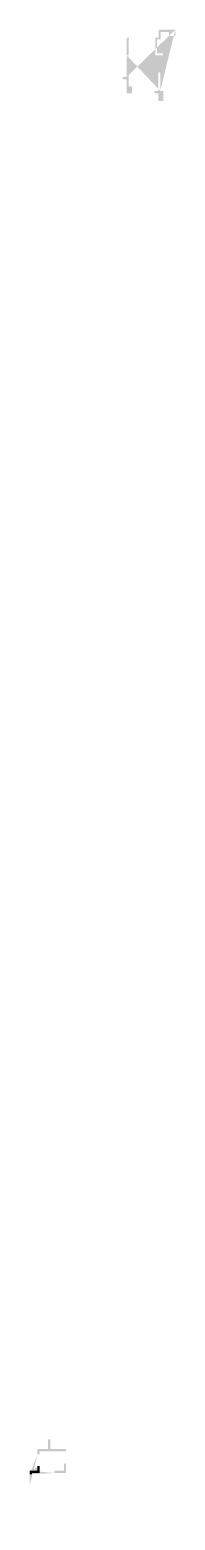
# Model space of a CAD drawing. Header units: millimetres. Extents: x 110215 to 630040, y -488650 to 141897.
# Drawn here: x 462988 to 481848, y -141976 to 50843 of the extents above; entities that cross this region are included whole.
import ezdxf

# ---------------------------------------------------------------- set-up
doc = ezdxf.new("R2010")
doc.units = ezdxf.units.MM
doc.header["$LTSCALE"] = 1000
doc.layers.add('0-100c墙体填充', color=250, linetype='Continuous')

msp = doc.modelspace()

# ---------------------------------------------------------------- hatches: boundary and pattern name
at = {"layer": '0-100c墙体填充'}
h = msp.add_hatch(color=256, dxfattribs=at)
edge = h.paths.add_edge_path()
edge.add_line((481848.4, 50842.4), (481848.4, 50042.4))
edge.add_line((481848.4, 50042.4), (481048.4, 50042.4))
edge.add_line((481048.4, 50042.4), (481048.4, 50543))
edge.add_line((481048.4, 50543), (479948.4, 50543))
edge.add_line((479948.4, 50543), (479948.4, 49593))
edge.add_line((479948.4, 49593), (479498.4, 49593))
edge.add_line((479498.4, 49593), (479498.4, 47792.9))
edge.add_line((479498.4, 47792.9), (480268.4, 47792.9))
edge.add_line((480268.4, 47792.9), (480268.4, 47542.9))
edge.add_line((480268.4, 47542.9), (479248.4, 47542.9))
edge.add_line((479248.4, 47542.9), (479248.4, 49843))
edge.add_line((479248.4, 49843), (479698.4, 49843))
edge.add_line((479698.4, 49843), (479698.4, 50843))
edge.add_line((479698.4, 50843), (481848.4, 50843))
edge.add_line((475548.3, 44742.2), (475548.5, 47542.7))
edge.add_line((475798.5, 47542.7), (475798.1, 43542.7))
edge.add_line((475798.1, 43542.7), (476248.3, 43542.2))
edge.add_line((476248.3, 43542.2), (476248.3, 42642.2))
edge.add_line((476248.3, 42642.2), (475548.4, 42642.9))
edge.add_line((475548.4, 42642.9), (475548.4, 44443))
edge.add_line((475548.4, 44443), (475048.4, 44443))
edge.add_line((475048.4, 44443), (475048.4, 44743))
edge.add_line((475048.4, 44743), (475548.4, 44743))
edge.add_line((475798.4, 47542.7), (475798.4, 49592.9))
edge.add_line((475798.4, 49592.9), (475848.4, 49592.9))
edge.add_line((475848.4, 49592.9), (475848.4, 49842.9))
edge.add_line((475848.4, 49842.9), (475548.4, 49842.9))
edge.add_line((475548.4, 49842.9), (475548.4, 47542.7))
edge.add_line((479898.4, 42942.6), (480298.3, 42942.6))
edge.add_line((480298.3, 42942.6), (480298.3, 41642.6))
edge.add_line((480298.3, 41642.6), (479648.4, 41642.6))
edge.add_line((479648.4, 41642.6), (479648.4, 42643.4))
edge.add_line((479148.6, 42643.4), (479648.6, 42643.4))
edge.add_line((479150.1, 42642.9), (479148.4, 42643))
edge.add_line((479148.4, 42643), (479148.4, 42943))
edge.add_line((479148.4, 42943), (479648.4, 42943))
edge.add_line((479648.4, 42943), (479648.4, 45342.9))
edge.add_line((479648.4, 45342.9), (479898.4, 45342.9))
edge.add_line((479898.4, 45342.9), (479898.4, 42942.8))
h = msp.add_hatch(color=256, dxfattribs=at)
edge = h.paths.add_edge_path()
edge.add_line((466188.4, -135576.4), (466188.4, -135876.4))
edge.add_line((462988.4, -136026.5), (462988.4, -135576.4))
edge.add_line((464288.4, -134976), (464288.4, -135876.4))
edge.add_line((464288.4, -135876.4), (463288.4, -135876.4))
edge.add_line((463288.4, -135876.4), (463288.4, -136026.5))
edge.add_line((466188.4, -135576.4), (467438.4, -135576.4))
edge.add_line((467438.4, -135576.4), (467438.4, -134676.3))
edge.add_line((467438.4, -134676.3), (467688.4, -134676.3))
edge.add_line((467688.4, -134676.3), (467688.4, -135876.4))
edge.add_line((467688.4, -135876.4), (466188.4, -135876.4))
edge.add_line((462988.4, -135576.4), (463988.4, -135576.4))
edge.add_line((463988.4, -135576.4), (463988.4, -134976))
edge.add_line((463988.6, -133476), (464288.4, -133476))
edge.add_line((464288.4, -133476), (464288.4, -133076.4))
edge.add_line((464288.4, -133076.4), (467688.4, -133076.4))
edge.add_line((467688.4, -133076.4), (467688.4, -132776.4))
edge.add_line((467688.4, -132776.4), (465638.4, -132776.4))
edge.add_line((465638.4, -132776.4), (465638.5, -131526.4))
edge.add_line((465638.5, -131526.4), (465338.5, -131526.4))
edge.add_line((465338.5, -131526.4), (465338.4, -132776.4))
edge.add_line((465338.4, -132776.4), (463988.4, -132776.4))
edge.add_line((463988.4, -132776.4), (463988.4, -133476))
edge.add_line((463988.6, -134976), (464288.6, -134976))
edge.add_line((462988.6, -136026.5), (463288.6, -136026.5))
h = msp.add_hatch(color=256, dxfattribs=at)
edge = h.paths.add_edge_path()
edge.add_line((463988.6, -133476), (464288.4, -133476))
edge.add_line((464288.4, -133476), (464288.4, -133076.4))
edge.add_line((464288.4, -133076.4), (467688.4, -133076.4))
edge.add_line((467688.4, -133076.4), (467688.4, -132776.4))
edge.add_line((467688.4, -132776.4), (465638.4, -132776.4))
edge.add_line((465638.4, -132776.4), (465638.5, -131526.4))
edge.add_line((465638.5, -131526.4), (465338.5, -131526.4))
edge.add_line((465338.5, -131526.4), (465338.4, -132776.4))
edge.add_line((465338.4, -132776.4), (463988.4, -132776.4))
edge.add_line((463988.4, -132776.4), (463988.4, -133476))
edge.add_line((462988.4, -136026.5), (462988.4, -135576.4))
edge.add_line((462988.4, -135576.4), (463988.4, -135576.4))
edge.add_line((463988.4, -135576.4), (463988.4, -134976))
edge.add_line((463988.4, -134976), (464288.4, -134976))
edge.add_line((464288.4, -134976), (464288.4, -135876.4))
edge.add_line((464288.4, -135876.4), (463288.4, -135876.4))
edge.add_line((463288.4, -135876.4), (463288.4, -136026.5))
edge.add_line((463288.4, -136026.5), (462988.6, -136026.5))
edge.add_line((462988.6, -137426.5), (463288.4, -137426.5))
edge.add_line((463288.4, -137426.5), (463288.4, -140977))
edge.add_line((463288.4, -140977), (463588.7, -140977))
edge.add_line((463588.7, -140977), (463588.7, -141976.4))
edge.add_line((463588.7, -141976.4), (462988.4, -141976.4))
edge.add_line((462988.4, -141976.4), (462988.4, -137426.5))
h = msp.add_hatch(color=256, dxfattribs=at)
edge = h.paths.add_edge_path()
edge.add_line((463988.6, -133476), (464288.4, -133476))
edge.add_line((464288.4, -133476), (464288.4, -133076.4))
edge.add_line((464288.4, -133076.4), (467688.4, -133076.4))
edge.add_line((467688.4, -133076.4), (467688.4, -132776.4))
edge.add_line((467688.4, -132776.4), (465638.4, -132776.4))
edge.add_line((465638.4, -132776.4), (465638.5, -131526.4))
edge.add_line((465638.5, -131526.4), (465338.5, -131526.4))
edge.add_line((465338.5, -131526.4), (465338.4, -132776.4))
edge.add_line((465338.4, -132776.4), (463988.4, -132776.4))
edge.add_line((463988.4, -132776.4), (463988.4, -133476))
h = msp.add_hatch(color=256, dxfattribs=at)
edge = h.paths.add_edge_path()
edge.add_line((462988.4, -136026.5), (462988.4, -135576.4))
edge.add_line((462988.4, -135576.4), (463988.4, -135576.4))
edge.add_line((463988.4, -135576.4), (463988.4, -134976))
edge.add_line((463988.4, -134976), (464288.4, -134976))
edge.add_line((464288.4, -134976), (464288.4, -135876.4))
edge.add_line((464288.4, -135876.4), (463288.4, -135876.4))
edge.add_line((463288.4, -135876.4), (463288.4, -136026.5))
edge.add_line((463288.4, -136026.5), (462988.6, -136026.5))
h = msp.add_hatch(color=256, dxfattribs=at)
edge = h.paths.add_edge_path()
edge.add_line((462988.6, -137426.5), (463288.4, -137426.5))
edge.add_line((463288.4, -137426.5), (463288.4, -140977))
edge.add_line((463288.4, -140977), (463588.7, -140977))
edge.add_line((463588.7, -140977), (463588.7, -141976.4))
edge.add_line((463588.7, -141976.4), (462988.4, -141976.4))
edge.add_line((462988.4, -141976.4), (462988.4, -137426.5))

doc.saveas('drawing.dxf')
